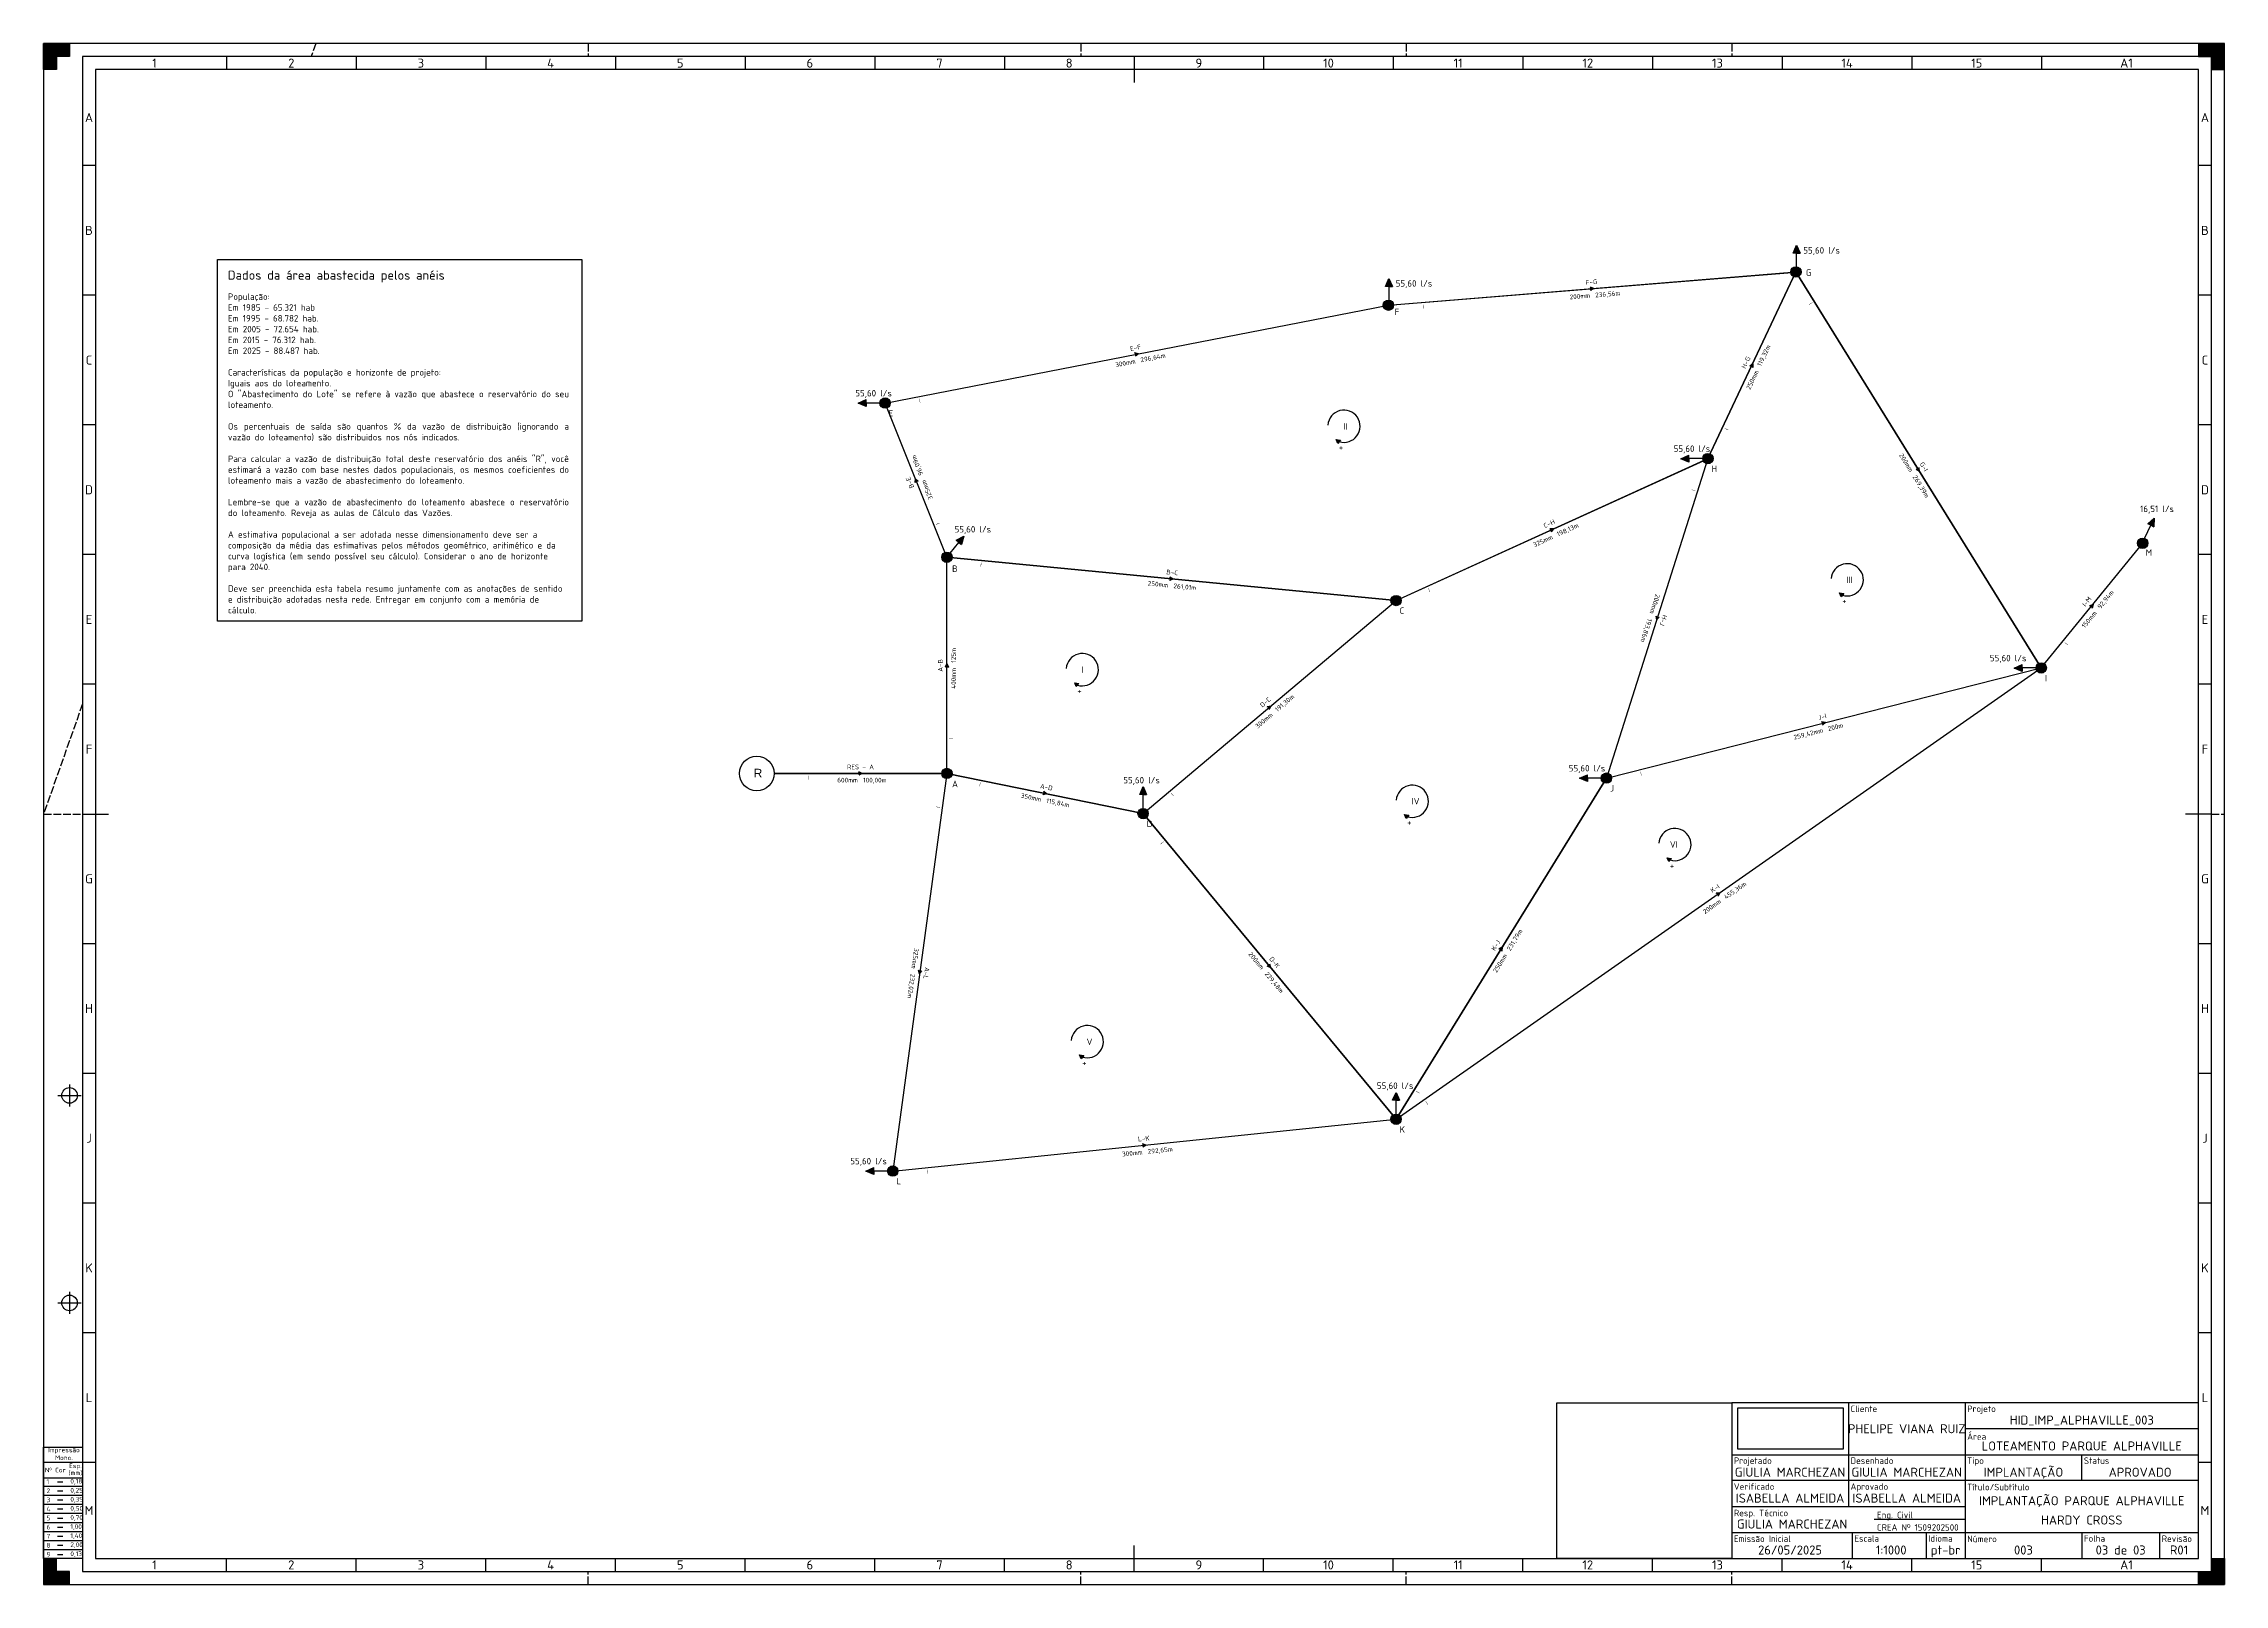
# Paper-space layout 'A1' of a CAD drawing. Header units: millimetres. Extents: x 0 to 841, y 0 to 594.
# The model-space entities are those that its viewports show. They can reach past a viewport. Long polylines and large blocks are cut down to what shows.
import ezdxf
from ezdxf.enums import TextEntityAlignment as Align

# ---------------------------------------------------------------- set-up
doc = ezdxf.new("R2010")
doc.units = ezdxf.units.MM
doc.header["$LTSCALE"] = 0.25
doc.linetypes.add('Tracejada', pattern=[15, 12, -3])
for name, color, linetype in [('ARQ-FLH-GER-CarimboInformacoes', 3, 'Continuous'), ('ARQ-FLH-GER-CarimboInformacoes-Redes', 3, 'Continuous'), ('ARQ-TXT-GER-TextosEmGeral', 2, 'Continuous'), ('ARQ-TXT-SMB-SimbologiaTextual', 3, 'Continuous'), ('INF-TUB-AGU-CondutorAgua', 5, 'Continuous'), ('INF-TUB-ANL-TubulaçãoPrincipalAnéis', 3, 'Continuous')]:
    doc.layers.add(name, color=color, linetype=linetype)
doc.layers.add('ARQ-FLH-NaoImprimir', color=9, linetype='Continuous', plot=False)
doc.styles.add('1.8mm', font='isocpeur.ttf', dxfattribs={"height": 1.8})
doc.styles.add('2.5mm', font='isocpeur.ttf', dxfattribs={"height": 2.5})
doc.styles.add('3.5mm', font='isocpeur.ttf', dxfattribs={"height": 3.5})
doc.styles.add('Titulos', font='arial.ttf', dxfattribs={"height": 5})
picture_1 = doc.add_image_def('image1.png', size_in_pixel=(500, 196))
picture_2 = doc.add_image_def('image2.png', size_in_pixel=(500, 196))
picture_3 = doc.add_image_def('image3.png', size_in_pixel=(870, 774))

psp = doc.layouts.new('A1')

msp = doc.modelspace()

# ---------------------------------------------------------------- texts
at = {"layer": 'ARQ-TXT-GER-TextosEmGeral', "linetype": 'ByBlock', "char_height": 3.75, "attachment_point": 1, "style": '2.5mm'}
for s, insert, width in [('\\pxt4;55,60 l/s\\P\\ptz; \\P ', (918.8, 697.9), 22.206), ('G', (920.3, 685), 10.027), ('55,60 l/s', (683, 678.8), 20.319), ('F', (682.4, 662.3), 10.027), ('55,60 l/s', (370.4, 615.3), 21.637), ('E', (389.7, 603.7), 10.027), ('II', (652.8, 596.1), 12.337), ('+', (650.1, 584), 12.337), ('55,60 l/s\\P ', (843.8, 583.2), 21.315), ('H', (865.7, 571.6), 10.027), ('16,51 l/s', (1113.6, 548.4), 46.31), ('55,60 l/s', (427.8, 536.6), 25.216), ('M', (1116.9, 523.1), 15.075), ('B', (426.4, 513.8), 15.075), ('III', (943.8, 507.3), 12.337), ('+', (941.2, 495.2), 12.337), ('C', (685.3, 489.5), 10.027), ('I', (501.4, 455.4), 12.337), ('55,60 l/s', (1026.7, 462.1), 22.8), ('+', (498.8, 443.2), 12.337), ('I', (1058.5, 450.5), 10.027), ('55,60 l/s\\P \\P ', (525.4, 391.5), 21.075), ('55,60 l/s\\P ', (783.1, 398.4), 23.118), ('A', (426.4, 389.3), 0.99), ('IV', (692.2, 379.3), 12.337), ('J', (807, 386.8), 10.027), ('D', (539, 366.3), 10.027), ('+', (689.6, 367.1), 12.337), ('VI', (841.6, 354.3), 12.337), ('+', (841.5, 342.1), 12.337), ('V', (504.2, 240.2), 12.337), ('+', (501.6, 228.1), 12.337), ('55,60 l/s\\P\\pxt4; ', (672.1, 214.8), 21.025), ('K', (685.3, 189.5), 10.027), ('55,60 l/s', (367.5, 171.2), 26.238), ('L', (394.2, 159.6), 10.027)]:
    msp.add_mtext(s, dxfattribs=dict(at, insert=insert, width=width))
at = {"layer": 'ARQ-TXT-GER-TextosEmGeral', "color": 7, "linetype": 'ByBlock', "attachment_point": 1}
for s, insert, char_height, width, style in [('{\\fISOCPEUR|b1|i0|c0|p34;Dados da área abastecida pelos anéis}', (7.4, 684.3), 5.25, 134.508, '3.5mm'), ('\\pxqj;População:\\PEm 1985 - 65.321 hab\\PEm 1995 - 68.782 hab.\\PEm 2005 - 72.654 hab.\\PEm 2015 - 76.312 hab.\\PEm 2025 - 88.487 hab.\\P\\PCaracterísticas da população e horizonte de projeto:\\PIguais aos do loteamento.\\PO "Abastecimento do Lote" se refere à vazão que abastece o reservatório do seu loteamento.\\P\\POs percentuais de saída são quantos % da vazão de distribuição (ignorando a vazão do loteamento) são distribuidos nos nós indicados.\\P\\PPara calcular a vazão de distribuição total deste reservatório dos anéis "R", você estimará a vazão com base nestes dados populacionais, os mesmos coeficientes do loteamento mais a vazão de abastecimento do loteamento.\\P\\pq*;\\P\\pqj;Lembre-se que a vazão de abastecimento do loteamento abastece o reservatório do loteamento. Reveja as aulas de Cálculo das Vazões.\\P\\P\\pq*;A estimativa populacional a ser adotada nesse dimensionamento deve ser a composição da média das estimativas pelos métodos geométrico, aritimético e da curva logística (em sendo possível seu cálculo). Considerar o ano de horizonte para 2040.\\P\\PDeve ser preenchida esta tabela resumo juntamente com as anotações de sentido e distribuição adotadas nesta rede. Entregar em conjunto com a memória de cálculo.', (7.5, 671.1), 3.75, 196.657, '2.5mm')]:
    msp.add_mtext(s, dxfattribs=dict(at, insert=insert, char_height=char_height, width=width, style=style))
at = {"layer": 'INF-TUB-ANL-TubulaçãoPrincipalAnéis', "linetype": 'ByBlock', "insert": (311.6, 396.2), "char_height": 5, "attachment_point": 1, "style": 'Titulos'}
msp.add_mtext_dynamic_manual_height_columns('R', width=10.257, gutter_width=20, heights=[0], dxfattribs=at)

# ---------------------------------------------------------------- blocks, each defined once
blk = doc.blocks.new('Quadro_Penas_Monocromatico')
at = {"layer": 'ARQ-FLH-NaoImprimir'}
for p, q in [((0, 37.07), (15, 37.07)), ((0, 31.09), (15, 31.09)), ((0, 27.9), (15, 27.9)), ((0, 24.4), (15, 24.4)), ((0, 20.9), (15, 20.9)), ((0, 17.4), (15, 17.4)), ((0, 13.9), (15, 13.9)), ((0, 10.4), (15, 10.4)), ((0, 6.9), (15, 6.9)), ((0, 3.4), (15, 3.4))]:
    blk.add_line(p, q, dxfattribs=at)
at = {"layer": 'ARQ-FLH-NaoImprimir', "color": 1}
blk.add_line((5.37, 29.58), (7.37, 29.58), dxfattribs=at)
at = {"layer": 'ARQ-FLH-NaoImprimir', "color": 2}
blk.add_line((5.37, 26.08), (7.37, 26.08), dxfattribs=at)
at = {"layer": 'ARQ-FLH-NaoImprimir', "color": 3}
blk.add_line((5.37, 22.58), (7.37, 22.58), dxfattribs=at)
at = {"layer": 'ARQ-FLH-NaoImprimir', "color": 4}
blk.add_line((5.37, 19.08), (7.37, 19.08), dxfattribs=at)
at = {"layer": 'ARQ-FLH-NaoImprimir', "color": 5}
blk.add_line((5.37, 15.58), (7.37, 15.58), dxfattribs=at)
at = {"layer": 'ARQ-FLH-NaoImprimir', "color": 6}
blk.add_line((5.37, 12.08), (7.37, 12.08), dxfattribs=at)
at = {"layer": 'ARQ-FLH-NaoImprimir', "color": 7}
blk.add_line((5.37, 8.58), (7.37, 8.58), dxfattribs=at)
at = {"layer": 'ARQ-FLH-NaoImprimir', "color": 8}
blk.add_line((5.37, 5.08), (7.37, 5.08), dxfattribs=at)
at = {"layer": 'ARQ-FLH-NaoImprimir', "color": 9}
blk.add_line((5.37, 1.58), (7.37, 1.58), dxfattribs=at)
at = {"layer": 'ARQ-FLH-NaoImprimir', "transparency": 33554687}
blk.add_lwpolyline([(15, 0), (0, 0), (0, 42.96), (15, 42.96)], close=True, dxfattribs=at)
at = {"layer": 'ARQ-FLH-NaoImprimir', "char_height": 1.8, "style": '1.8mm'}
for s, width, heights, insert, attachment_point in [('Impressão Mono.', 14.9814, [8.48], (7.83, 40.32), 5), ('Nº', 3.2679, [0], (1.83, 34.97), 2), ('Cor', 5.2968, [3.18], (6.47, 34.97), 2), ('\\pxsm0.9;Esp.\\P(mm)', 8.4106, [5.81], (12.28, 36.62), 2), ('1', 1.8, [0], (1.13, 29.58), 4), ('2', 1.8, [0], (1.13, 26.08), 4), ('0,18', 1.8, [0], (10.32, 29.58), 4), ('0,25', 1.8, [0], (10.32, 26.08), 4), ('3', 1.8203, [0], (1.13, 22.58), 4), ('4', 1.8, [0], (1.13, 19.08), 4), ('0,35', 1.8, [0], (10.32, 22.58), 4), ('0,50', 1.8, [0], (10.32, 19.08), 4), ('7', 1.8, [0], (1.13, 8.58), 4), ('5', 1.8, [0], (1.13, 15.58), 4), ('6', 1.8, [0], (1.13, 12.08), 4), ('1,00', 1.8, [0], (10.32, 12.08), 4), ('1,40', 1.8, [0], (10.32, 8.58), 4), ('0,70', 1.8, [0], (10.32, 15.58), 4), ('9', 1.8, [0], (1.13, 1.58), 4), ('8', 1.8, [0], (1.13, 5.08), 4), ('2,00', 1.8, [0], (10.32, 5.08), 4), ('0,13', 1.8, [0], (10.32, 1.58), 4)]:
    blk.add_mtext_dynamic_manual_height_columns(s, width=width, gutter_width=9, heights=heights, dxfattribs=dict(at, insert=insert, attachment_point=attachment_point))
blk = doc.blocks.new('*U24')
at = {"layer": 'ARQ-FLH-GER-CarimboInformacoes'}
h = blk.add_hatch(color=9, dxfattribs=at)
h.dxf.hatch_style = 1
h.paths.add_polyline_path([(-841, 594), (-841, 584), (-836, 584), (-836, 589), (-831, 589), (-831, 594)])
h = blk.add_hatch(color=9, dxfattribs=at)
h.dxf.hatch_style = 1
h.paths.add_polyline_path([(0, 594), (0, 584), (-5, 584), (-5, 589), (-10, 589), (-10, 594)])
h = blk.add_hatch(color=9, dxfattribs=at)
h.dxf.hatch_style = 1
h.paths.add_polyline_path([(-841, 0), (-841, 10), (-836, 10), (-836, 5), (-831, 5), (-831, 0)])
h = blk.add_hatch(color=9, dxfattribs=at)
h.dxf.hatch_style = 1
h.paths.add_polyline_path([(0, 0), (0, 10), (-5, 10), (-5, 5), (-10, 5), (-10, 0)])
at = {"layer": 'ARQ-FLH-GER-CarimboInformacoes', "color": 9}
for p, q in [((-841, 594), (-831, 594)), ((-841, 584), (-841, 594)), ((-831, 589), (-836, 589)), ((-836, 589), (-836, 584)), ((-831, 594), (-831, 589)), ((0, 594), (-10, 594)), ((-10, 594), (-10, 589)), ((-10, 589), (-5, 589)), ((-5, 589), (-5, 584)), ((0, 584), (0, 594)), ((-836, 584), (-841, 584)), ((-5, 584), (0, 584)), ((-835.52, 188.52), (-826.48, 188.52)), ((-831, 192.75), (-831, 184.29)), ((-831, 112.75), (-831, 104.29)), ((-835.52, 108.5), (-826.48, 108.5)), ((-836, 10), (-841, 10)), ((-841, 10), (-841, 0)), ((-836, 5), (-836, 10)), ((-5, 5), (-5, 10)), ((-5, 10), (0, 10)), ((0, 10), (0, 0)), ((-831, 5), (-836, 5)), ((-831, 0), (-831, 5)), ((-10, 0), (-10, 5)), ((-10, 5), (-5, 5)), ((-841, 0), (-831, 0)), ((0, 0), (-10, 0))]:
    blk.add_line(p, q, dxfattribs=at)
at = {"layer": 'ARQ-FLH-GER-CarimboInformacoes', "color": 3}
for p, q in [((-770.5, 589), (-770.5, 584)), ((-720.5, 589), (-720.5, 584)), ((-670.5, 589), (-670.5, 584)), ((-620.5, 589), (-620.5, 584)), ((-570.5, 589), (-570.5, 584)), ((-520.5, 589), (-520.5, 584)), ((-470.5, 589), (-470.5, 584)), ((-370.5, 589), (-370.5, 584)), ((-320.5, 589), (-320.5, 584)), ((-270.5, 589), (-270.5, 584)), ((-220.5, 589), (-220.5, 584)), ((-170.5, 589), (-170.5, 584)), ((-120.5, 589), (-120.5, 584)), ((-70.5, 589), (-70.5, 584)), ((-821, 547), (-826, 547)), ((-5, 547), (-10, 547)), ((-821, 497), (-826, 497)), ((-5, 497), (-10, 497)), ((-821, 447), (-826, 447)), ((-5, 447), (-10, 447)), ((-821, 397), (-826, 397)), ((-5, 397), (-10, 397)), ((-821, 347), (-826, 347)), ((-5, 347), (-10, 347)), ((-821, 247), (-826, 247)), ((-5, 247), (-10, 247)), ((-821, 197), (-826, 197)), ((-5, 197), (-10, 197)), ((-821, 147), (-826, 147)), ((-5, 147), (-10, 147)), ((-821, 97), (-826, 97)), ((-5, 97), (-10, 97)), ((-821, 47), (-826, 47)), ((-5, 47), (-10, 47)), ((-770.5, 5), (-770.5, 10)), ((-720.5, 5), (-720.5, 10)), ((-670.5, 5), (-670.5, 10)), ((-620.5, 5), (-620.5, 10)), ((-570.5, 5), (-570.5, 10)), ((-520.5, 5), (-520.5, 10)), ((-470.5, 5), (-470.5, 10)), ((-370.5, 5), (-370.5, 10)), ((-320.5, 5), (-320.5, 10)), ((-270.5, 5), (-270.5, 10)), ((-220.5, 5), (-220.5, 10)), ((-170.5, 5), (-170.5, 10)), ((-120.5, 5), (-120.5, 10)), ((-70.5, 5), (-70.5, 10))]:
    blk.add_line(p, q, dxfattribs=at)
at = {"layer": 'ARQ-FLH-GER-CarimboInformacoes', "color": 9}
blk.add_lwpolyline([(-841, 0), (0, 0), (0, 594), (-841, 594)], close=True, dxfattribs=at)
for centre in [(-831, 188.5), (-831, 108.5)]:
    blk.add_circle(centre, 3, dxfattribs=at)
at = {"layer": 'ARQ-TXT-SMB-SimbologiaTextual', "color": 1, "linetype": 'Tracejada'}
for p, q in [((-736, 594), (-737.77, 589)), ((-631, 594), (-631, 589)), ((-441, 594), (-441, 589)), ((-315.5, 594), (-315.5, 589)), ((-190, 594), (-190, 589)), ((-826, 339.43), (-841, 297)), ((-841, 297), (-826, 297)), ((-5, 297), (0, 297)), ((-631, 0), (-631, 5)), ((-441, 0), (-441, 5)), ((-315.5, 0), (-315.5, 5)), ((-190, 0), (-190, 5))]:
    blk.add_line(p, q, dxfattribs=at)
at = {"layer": 'ARQ-TXT-SMB-SimbologiaTextual', "color": 6}
for p, q in [((-420.5, 589), (-420.5, 579)), ((-826, 297), (-816, 297)), ((-5, 297), (-15, 297)), ((-420.5, 5), (-420.5, 15))]:
    blk.add_line(p, q, dxfattribs=at)
at = {"layer": 'ARQ-TXT-SMB-SimbologiaTextual', "color": 3}
blk.add_lwpolyline([(-826, 5), (-5, 5), (-5, 589), (-826, 589)], close=True, dxfattribs=at)
at = {"layer": 'ARQ-TXT-SMB-SimbologiaTextual', "color": 6}
blk.add_lwpolyline([(-821, 10), (-10, 10), (-10, 584), (-821, 584)], close=True, dxfattribs=at)
at = {"layer": 'ARQ-FLH-NaoImprimir'}
blk.add_blockref('Quadro_Penas_Monocromatico', (-841, 10), dxfattribs=at)
at = {"layer": 'ARQ-FLH-GER-CarimboInformacoes', "color": 3, "char_height": 3.5, "attachment_point": 5, "style": '3.5mm'}
for s, insert, width in [('\\pxqc;1', (-798.25, 586.5), 55.5), ('\\pxqc;2', (-745.5, 586.5), 50), ('\\pxqc;3', (-695.5, 586.5), 50), ('\\pxqc;4', (-645.5, 586.5), 50), ('\\pxqc;5', (-595.5, 586.5), 50), ('\\pxqc;6', (-545.5, 586.5), 50), ('\\pxqc;7', (-495.5, 586.5), 50), ('\\pxqc;8', (-445.5, 586.5), 50), ('\\pxqc;9', (-395.5, 586.5), 50), ('\\pxqc;10', (-345.5, 586.5), 50), ('\\pxqc;11', (-295.5, 586.5), 50), ('\\pxqc;12', (-245.5, 586.5), 50), ('\\pxqc;13', (-195.5, 586.5), 50), ('\\pxqc;14', (-145.5, 586.5), 50), ('\\pxqc;15', (-95.5, 586.5), 50), ('\\pxqc;A1', (-37.75, 586.5), 55.5), ('\\pxqc;A', (-823.5, 565.5), 5), ('\\pxqc;A', (-7.5, 565.5), 5), ('\\pxqc;B', (-823.5, 522), 5), ('\\pxqc;B', (-7.5, 522), 5), ('\\pxqc;C', (-823.5, 472), 4.5622), ('\\pxqc;C', (-7.5, 472), 4.5622), ('\\pxqc;D', (-823.5, 422), 5), ('\\pxqc;D', (-7.5, 422), 5), ('\\pxqc;E', (-823.5, 372), 4.1245), ('\\pxqc;E', (-7.5, 372), 4.1245), ('\\pxqc;F', (-823.5, 322), 5), ('\\pxqc;F', (-7.5, 322), 5), ('\\pxqc;G', (-823.5, 272), 5), ('\\pxqc;G', (-7.5, 272), 5), ('\\pxqc;H', (-823.5, 222), 5), ('\\pxqc;H', (-7.5, 222), 5), ('\\pxqc;J', (-823.5, 172), 5), ('\\pxqc;J', (-7.5, 172), 5), ('\\pxqc;K', (-823.5, 122), 5), ('\\pxqc;K', (-7.5, 122), 5), ('\\pxqc;L', (-823.5, 72), 5), ('\\pxqc;L', (-7.5, 72), 5), ('\\pxqc;M', (-823.5, 28.5), 5), ('\\pxqc;M', (-7.5, 28.5), 5), ('\\pxqc;1', (-798.25, 7.5), 55.5), ('\\pxqc;2', (-745.5, 7.5), 50), ('\\pxqc;3', (-695.5, 7.5), 50), ('\\pxqc;4', (-645.5, 7.5), 50), ('\\pxqc;5', (-595.5, 7.5), 50), ('\\pxqc;6', (-545.5, 7.5), 50), ('\\pxqc;7', (-495.5, 7.5), 50), ('\\pxqc;8', (-445.5, 7.5), 50), ('\\pxqc;9', (-395.5, 7.5), 50), ('\\pxqc;10', (-345.5, 7.5), 50), ('\\pxqc;11', (-295.5, 7.5), 50), ('\\pxqc;12', (-245.5, 7.5), 50), ('\\pxqc;13', (-195.5, 7.5), 50), ('\\pxqc;14', (-145.5, 7.5), 50), ('\\pxqc;15', (-95.5, 7.5), 50), ('\\pxqc;A1', (-37.75, 7.5), 55.5)]:
    blk.add_mtext(s, dxfattribs=dict(at, insert=insert, width=width))
blk = doc.blocks.new('*U99')
at = {"layer": 'ARQ-TXT-SMB-SimbologiaTextual', "color": 18, "true_color": 0x000000}
for p, q in [((-180, 60), (-180, 0)), ((0, 60), (-180, 60)), ((-135, 60), (-135, 20)), ((-90, 60), (-90, 0)), ((0, 0), (0, 60)), ((0, 50), (-90, 50)), ((-180, 40), (0, 40)), ((-45, 30), (-45, 40)), ((0, 30), (-180, 30)), ((-180, 20), (-90, 20)), ((-180, 10), (0, 10)), ((-133.5, 10), (-133.5, 0)), ((-90, 15), (-125, 15)), ((-105, 10), (-105, 0)), ((-45, 10), (-45, 0)), ((-15, 10), (-15, 0)), ((-180, 0), (0, 0))]:
    blk.add_line(p, q, dxfattribs=at)
at = {"layer": 'ARQ-TXT-SMB-SimbologiaTextual', "color": 18, "true_color": 0x000000, "style": '2.5mm'}
for s, p in [('Cliente', (-134.18, 56.45)), ('Projeto', (-89.18, 56.45)), ('Área', (-89.18, 45.73)), ('Projetado', (-179.18, 36.45)), ('Desenhado', (-134.18, 36.45)), ('Tipo', (-89.18, 36.45)), ('Status', (-44.18, 36.45)), ('Verificado', (-179.18, 26.45)), ('Aprovado', (-134.18, 26.45)), ('Título/Subtítulo', (-89.18, 26.27)), ('Resp. Técnico', (-179.18, 16.27)), ('Emissão Inicial', (-179.18, 6.36)), ('Escala', (-132.68, 6.45)), ('Idioma', (-104.18, 6.45)), ('Número', (-89.18, 6.27)), ('Folha', (-44.18, 6.45)), ('Revisão', (-14.18, 6.36))]:
    blk.add_text(s, height=2.5, dxfattribs=at).set_placement(p)
at = {"layer": 'ARQ-TXT-SMB-SimbologiaTextual', "color": 18, "true_color": 0x000000, "style": '3.5mm'}
blk.add_attdef('CLIENTE', text='', height=3.5, dxfattribs=at).set_placement((-112.5, 50), align=Align.MIDDLE_CENTER)
for tag, p in [('PROJETO', (-45, 51.6)), ('AREA', (-45, 41.6)), ('PROJETADO', (-157.5, 31.5)), ('DESENHADO', (-112.5, 31.5)), ('TIPO', (-67.5, 31.5)), ('STATUS', (-22.5, 31.5)), ('VERIFICADO', (-157.5, 21.5)), ('APROVADO', (-112.5, 21.5)), ('TITULO', (-45, 20.5)), ('SUBTITULO', (-45, 13.06)), ('EMISSAO', (-157.5, 1.5)), ('ESCALA', (-118.5, 1.5)), ('IDIOMA', (-97.5, 1.5)), ('NÚMERO', (-67.5, 1.5)), ('FOLHA', (-30, 1.5)), ('REVISAO', (-7.5, 1.5))]:
    blk.add_attdef(tag, text='', height=3.5, dxfattribs=at).set_placement(p, align=Align.CENTER)
at = {"layer": 'ARQ-TXT-SMB-SimbologiaTextual', "color": 18, "true_color": 0x000000}
for tag, p, height, style in [('PROFISSÃO', (-124, 15.5), 2.5, '2.5mm'), ('RESP.TECNICO', (-178, 11.5), 3.5, '3.5mm'), ('REGISTRO', (-124, 10.7), 2.5, '2.5mm')]:
    blk.add_attdef(tag, p, '', height=height, dxfattribs=dict(at, style=style))
at = {"layer": 'ARQ-TXT-SMB-SimbologiaTextual', "color": 7, "lineweight": 0, "true_color": 0xffffff}
image = blk.add_image(picture_1, insert=(-177.62, 42.18), size_in_units=(40.56, 15.9), dxfattribs=at)
image.dxf.flags = 15
blk = doc.blocks.new('*U80')
at = {"layer": 'INF-TUB-AGU-CondutorAgua'}
h = blk.add_hatch(color=5, dxfattribs=at)
h.dxf.hatch_style = 1
h.paths.add_polyline_path([(144.5, 15.8), (145.2, 14.9), (146.6, 15)])
h.paths.add_polyline_path([(146.6, 15), (145.2, 14.9), (144.7, 13.8)])
for p, q in [((0, 0), (291.1, 29.9)), ((145.2, 14.9), (144.5, 15.8)), ((146.6, 15), (144.5, 15.8)), ((146.5, 15), (144.6, 13.8)), ((145.2, 14.9), (144.6, 13.8))]:
    blk.add_line(p, q, dxfattribs=at)
at = {"layer": 'INF-TUB-AGU-CondutorAgua', "insert": (20.1, 0.5), "char_height": 1.8, "width": 0.592, "attachment_point": 2, "rotation": 5.8277, "style": '1.8mm'}
blk.add_mtext('\\pxqc;|', dxfattribs=at)
at = {"layer": 'INF-TUB-AGU-CondutorAgua', "style": '1.8mm'}
blk.add_attdef('N', text='', height=1.8, rotation=5.8277, dxfattribs=at).set_placement((145.4, 16.6), align=Align.BOTTOM_CENTER)
blk.add_attdef('C', text='', height=1.8, rotation=5.8277, dxfattribs=at).set_placement((147.3, 12.6), align=Align.TOP_LEFT)
blk.add_attdef('D', text='', height=1.8, rotation=5.8277, dxfattribs=at).set_placement((144.3, 12.3), align=Align.TOP_RIGHT)
blk = doc.blocks.new('*U81')
at = {"layer": 'INF-TUB-AGU-CondutorAgua'}
h = blk.add_hatch(color=5, dxfattribs=at)
h.dxf.hatch_style = 1
h.paths.add_polyline_path([(-14.6, -114.1), (-15.6, -114.6), (-15.8, -115.9)])
h.paths.add_polyline_path([(-15.8, -115.9), (-15.6, -114.6), (-16.5, -113.8)])
for p, q in [((0, 0), (-31.3, -229.9)), ((-15.6, -114.5), (-16.5, -113.8)), ((-15.8, -115.9), (-16.5, -113.8)), ((-15.8, -115.9), (-14.6, -114.1)), ((-15.6, -114.6), (-14.6, -114.1))]:
    blk.add_line(p, q, dxfattribs=at)
at = {"layer": 'INF-TUB-AGU-CondutorAgua', "insert": (-4.2, -19.6), "char_height": 1.8, "width": 0.592, "attachment_point": 2, "rotation": 262.2082, "style": '1.8mm'}
blk.add_mtext('\\pxqc;|', dxfattribs=at)
at = {"layer": 'INF-TUB-AGU-CondutorAgua', "style": '1.8mm'}
blk.add_attdef('D', text='', height=1.8, rotation=262.2082, dxfattribs=at).set_placement((-17.9, -113.1), align=Align.TOP_RIGHT)
blk.add_attdef('C', text='', height=1.8, rotation=262.2082, dxfattribs=at).set_placement((-18.3, -116.1), align=Align.TOP_LEFT)
blk.add_attdef('N', text='', height=1.8, rotation=262.2082, dxfattribs=at).set_placement((-14, -115.2), align=Align.BOTTOM_CENTER)
blk = doc.blocks.new('*U82')
at = {"layer": 'INF-TUB-AGU-CondutorAgua'}
h = blk.add_hatch(color=5, dxfattribs=at)
h.dxf.hatch_style = 1
h.paths.add_polyline_path([(56, -10.5), (56.4, -11.6), (57.7, -11.8)])
h.paths.add_polyline_path([(57.7, -11.8), (56.4, -11.6), (55.6, -12.4)])
for p, q in [((0, 0), (113.5, -23.2)), ((56.3, -11.5), (55.5, -12.4)), ((57.7, -11.8), (55.5, -12.4)), ((56.4, -11.6), (56, -10.5)), ((57.7, -11.8), (56, -10.5))]:
    blk.add_line(p, q, dxfattribs=at)
at = {"layer": 'INF-TUB-AGU-CondutorAgua', "insert": (19.3, -5.5), "char_height": 1.8, "width": 0.592, "attachment_point": 2, "rotation": 348.3986, "style": '1.8mm'}
blk.add_mtext('\\pxqc;|', dxfattribs=at)
at = {"layer": 'INF-TUB-AGU-CondutorAgua', "style": '1.8mm'}
blk.add_attdef('N', text='', height=1.8, rotation=348.3986, dxfattribs=at).set_placement((57.1, -10), align=Align.BOTTOM_CENTER)
blk.add_attdef('D', text='', height=1.8, rotation=348.3986, dxfattribs=at).set_placement((54.8, -13.7), align=Align.TOP_RIGHT)
blk.add_attdef('C', text='', height=1.8, rotation=348.3986, dxfattribs=at).set_placement((57.7, -14.3), align=Align.TOP_LEFT)
blk = doc.blocks.new('*U78')
at = {"layer": 'INF-TUB-AGU-CondutorAgua'}
h = blk.add_hatch(color=5, dxfattribs=at)
h.dxf.hatch_style = 1
h.paths.add_polyline_path([(73.3, -87), (72.9, -88.1), (73.8, -89.2)])
h.paths.add_polyline_path([(73.8, -89.2), (72.9, -88.1), (71.7, -88.3)])
for p, q in [((0, 0), (146.3, -176.8)), ((72.9, -88.1), (71.7, -88.2)), ((73.8, -89.2), (71.7, -88.2)), ((72.9, -88.1), (73.3, -87)), ((73.8, -89.2), (73.3, -87))]:
    blk.add_line(p, q, dxfattribs=at)
at = {"layer": 'INF-TUB-AGU-CondutorAgua', "insert": (11.6, -16.4), "char_height": 1.8, "width": 0.592, "attachment_point": 2, "rotation": 309.5789, "style": '1.8mm'}
blk.add_mtext('\\pxqc;|', dxfattribs=at)
at = {"layer": 'INF-TUB-AGU-CondutorAgua', "style": '1.8mm'}
blk.add_attdef('D', text='', height=1.8, rotation=309.5789, dxfattribs=at).set_placement((70.3, -88.8), align=Align.TOP_RIGHT)
blk.add_attdef('N', text='', height=1.8, rotation=309.5789, dxfattribs=at).set_placement((74.4, -87.4), align=Align.BOTTOM_CENTER)
blk.add_attdef('C', text='', height=1.8, rotation=309.5789, dxfattribs=at).set_placement((72.2, -91.1), align=Align.TOP_LEFT)
blk = doc.blocks.new('*U79')
at = {"layer": 'INF-TUB-AGU-CondutorAgua'}
h = blk.add_hatch(color=5, dxfattribs=at)
h.dxf.hatch_style = 1
h.paths.add_polyline_path([(129, -11.4), (129.5, -12.5), (130.9, -12.6)])
h.paths.add_polyline_path([(130.9, -12.6), (129.5, -12.5), (128.8, -13.4)])
for p, q in [((0, 0), (259.8, -25)), ((129.5, -12.5), (128.8, -13.4)), ((130.9, -12.6), (128.8, -13.4)), ((129.5, -12.5), (129, -11.4)), ((130.9, -12.6), (129, -11.4))]:
    blk.add_line(p, q, dxfattribs=at)
at = {"layer": 'INF-TUB-AGU-CondutorAgua', "insert": (19.8, -3.4), "char_height": 1.8, "width": 0.592, "attachment_point": 2, "rotation": 354.4673, "style": '1.8mm'}
blk.add_mtext('\\pxqc;|', dxfattribs=at)
at = {"layer": 'INF-TUB-AGU-CondutorAgua', "style": '1.8mm'}
blk.add_attdef('N', text='', height=1.8, rotation=354.4673, dxfattribs=at).set_placement((130.1, -10.9), align=Align.BOTTOM_CENTER)
blk.add_attdef('D', text='', height=1.8, rotation=354.4673, dxfattribs=at).set_placement((128.2, -14.8), align=Align.TOP_RIGHT)
blk.add_attdef('C', text='', height=1.8, rotation=354.4673, dxfattribs=at).set_placement((131.2, -15.1), align=Align.TOP_LEFT)
blk = doc.blocks.new('*U66')
at = {"layer": 'INF-TUB-AGU-CondutorAgua'}
h = blk.add_hatch(color=5, dxfattribs=at)
h.dxf.hatch_style = 1
h.paths.add_polyline_path([(-1, 61.5), (0, 62.1), (0, 63.5)])
h.paths.add_polyline_path([(0, 63.5), (0, 62.1), (1, 61.5)])
for p, q in [((0, 0), (0, 125)), ((0, 63.5), (-1, 61.5)), ((0, 63.5), (1, 61.5)), ((0, 62.1), (-1, 61.5)), ((0, 62.1), (1, 61.5))]:
    blk.add_line(p, q, dxfattribs=at)
at = {"layer": 'INF-TUB-AGU-CondutorAgua', "insert": (1.5, 20), "char_height": 1.8, "width": 0.592, "attachment_point": 2, "rotation": 89.9637, "style": '1.8mm'}
blk.add_mtext('\\pxqc;|', dxfattribs=at)
at = {"layer": 'INF-TUB-AGU-CondutorAgua', "style": '1.8mm'}
blk.add_attdef('N', text='', height=1.8, rotation=89.9637, dxfattribs=at).set_placement((-1.6, 62.5), align=Align.BOTTOM_CENTER)
blk.add_attdef('C', text='', height=1.8, rotation=89.9637, dxfattribs=at).set_placement((2.5, 64), align=Align.TOP_LEFT)
blk.add_attdef('D', text='', height=1.8, rotation=89.9637, dxfattribs=at).set_placement((2.5, 61), align=Align.TOP_RIGHT)
blk = doc.blocks.new('*U67')
at = {"layer": 'INF-TUB-AGU-CondutorAgua'}
h = blk.add_hatch(color=5, dxfattribs=at)
h.dxf.hatch_style = 1
h.paths.add_polyline_path([(71.8, 61.7), (72.9, 61.3), (73.9, 62.2)])
h.paths.add_polyline_path([(73.9, 62.2), (72.9, 61.3), (73.1, 60.2)])
for p, q in [((0, 0), (146.3, 123.2)), ((73.9, 62.2), (71.8, 61.7)), ((72.9, 61.3), (71.8, 61.7)), ((72.9, 61.3), (73, 60.2)), ((73.9, 62.2), (73, 60.2))]:
    blk.add_line(p, q, dxfattribs=at)
at = {"layer": 'INF-TUB-AGU-CondutorAgua', "insert": (16.3, 11.7), "char_height": 1.8, "width": 0.592, "attachment_point": 2, "rotation": 40.0658, "style": '1.8mm'}
blk.add_mtext('\\pxqc;|', dxfattribs=at)
at = {"layer": 'INF-TUB-AGU-CondutorAgua', "style": '1.8mm'}
blk.add_attdef('N', text='', height=1.8, rotation=40.0658, dxfattribs=at).set_placement((72.1, 62.8), align=Align.BOTTOM_CENTER)
blk.add_attdef('D', text='', height=1.8, rotation=40.0658, dxfattribs=at).set_placement((73.6, 58.8), align=Align.TOP_RIGHT)
blk.add_attdef('C', text='', height=1.8, rotation=40.0658, dxfattribs=at).set_placement((75.9, 60.7), align=Align.TOP_LEFT)
blk = doc.blocks.new('*U68')
at = {"layer": 'INF-TUB-AGU-CondutorAgua'}
h = blk.add_hatch(color=5, dxfattribs=at)
h.dxf.hatch_style = 1
h.paths.add_polyline_path([(-18.5, 43.3), (-17.8, 44.2), (-18.3, 45.5)])
h.paths.add_polyline_path([(-18.3, 45.5), (-17.8, 44.2), (-16.6, 44)])
for p, q in [((0, 0), (-35.8, 89.2)), ((-18.3, 45.5), (-18.5, 43.3)), ((-17.8, 44.2), (-18.5, 43.3)), ((-18.3, 45.5), (-16.6, 44)), ((-17.8, 44.2), (-16.6, 44))]:
    blk.add_line(p, q, dxfattribs=at)
at = {"layer": 'INF-TUB-AGU-CondutorAgua', "insert": (-6.1, 19.1), "char_height": 1.8, "width": 0.592, "attachment_point": 2, "rotation": 111.8695, "style": '1.8mm'}
blk.add_mtext('\\pxqc;|', dxfattribs=at)
at = {"layer": 'INF-TUB-AGU-CondutorAgua', "style": '1.8mm'}
blk.add_attdef('N', text='', height=1.8, rotation=111.8695, dxfattribs=at).set_placement((-19.4, 44), align=Align.BOTTOM_CENTER)
blk.add_attdef('C', text='', height=1.8, rotation=111.8695, dxfattribs=at).set_placement((-16.2, 46.9), align=Align.TOP_LEFT)
blk.add_attdef('D', text='', height=1.8, rotation=111.8695, dxfattribs=at).set_placement((-15.1, 44.1), align=Align.TOP_RIGHT)
blk = doc.blocks.new('*U69')
at = {"layer": 'INF-TUB-AGU-CondutorAgua'}
h = blk.add_hatch(color=5, dxfattribs=at)
h.dxf.hatch_style = 1
h.paths.add_polyline_path([(144.4, 29.1), (145.2, 28.2), (146.6, 28.5)])
h.paths.add_polyline_path([(146.6, 28.5), (145.2, 28.2), (144.8, 27.1)])
for p, q in [((0, 0), (291.2, 56.7)), ((145.2, 28.2), (144.4, 29.1)), ((146.6, 28.5), (144.4, 29.1)), ((146.6, 28.5), (144.8, 27.1)), ((145.2, 28.2), (144.8, 27.1))]:
    blk.add_line(p, q, dxfattribs=at)
at = {"layer": 'INF-TUB-AGU-CondutorAgua', "insert": (19.9, 2.3), "char_height": 1.8, "width": 0.592, "attachment_point": 2, "rotation": 10.9782, "style": '1.8mm'}
blk.add_mtext('\\pxqc;|', dxfattribs=at)
at = {"layer": 'INF-TUB-AGU-CondutorAgua', "style": '1.8mm'}
blk.add_attdef('D', text='', height=1.8, rotation=10.9782, dxfattribs=at).set_placement((144.6, 25.6), align=Align.TOP_RIGHT)
blk.add_attdef('N', text='', height=1.8, rotation=10.9782, dxfattribs=at).set_placement((145.3, 29.9), align=Align.BOTTOM_CENTER)
blk.add_attdef('C', text='', height=1.8, rotation=10.9782, dxfattribs=at).set_placement((147.5, 26.2), align=Align.TOP_LEFT)
blk = doc.blocks.new('*U76')
at = {"layer": 'INF-TUB-AGU-CondutorAgua'}
h = blk.add_hatch(color=5, dxfattribs=at)
h.dxf.hatch_style = 1
h.paths.add_polyline_path([(116.8, 10.5), (117.5, 9.5), (118.9, 9.6)])
h.paths.add_polyline_path([(118.9, 9.6), (117.5, 9.5), (117, 8.5)])
for p, q in [((0, 0), (235.8, 19.1)), ((117.5, 9.5), (116.8, 10.5)), ((118.9, 9.6), (116.8, 10.5)), ((118.9, 9.6), (116.9, 8.5)), ((117.5, 9.5), (116.9, 8.5))]:
    blk.add_line(p, q, dxfattribs=at)
at = {"layer": 'INF-TUB-AGU-CondutorAgua', "insert": (20.1, 0.1), "char_height": 1.8, "width": 0.592, "attachment_point": 2, "rotation": 4.601, "style": '1.8mm'}
blk.add_mtext('\\pxqc;|', dxfattribs=at)
at = {"layer": 'INF-TUB-AGU-CondutorAgua', "style": '1.8mm'}
blk.add_attdef('N', text='', height=1.8, rotation=4.601, dxfattribs=at).set_placement((117.7, 11.2), align=Align.BOTTOM_CENTER)
blk.add_attdef('D', text='', height=1.8, rotation=4.601, dxfattribs=at).set_placement((116.6, 7), align=Align.TOP_RIGHT)
blk.add_attdef('C', text='', height=1.8, rotation=4.601, dxfattribs=at).set_placement((119.6, 7.2), align=Align.TOP_LEFT)
blk = doc.blocks.new('*U77')
at = {"layer": 'INF-TUB-AGU-CondutorAgua'}
h = blk.add_hatch(color=5, dxfattribs=at)
h.dxf.hatch_style = 1
h.paths.add_polyline_path([(88.9, 41.5), (89.8, 40.8), (91.1, 41.4)])
h.paths.add_polyline_path([(91.1, 41.4), (89.8, 40.8), (89.7, 39.7)])
for p, q in [((0, 0), (180.3, 82)), ((89.8, 40.8), (88.9, 41.5)), ((91.1, 41.4), (88.9, 41.5)), ((91.1, 41.4), (89.7, 39.7)), ((89.8, 40.8), (89.7, 39.7))]:
    blk.add_line(p, q, dxfattribs=at)
at = {"layer": 'INF-TUB-AGU-CondutorAgua', "insert": (18.8, 6.9), "char_height": 1.8, "width": 0.592, "attachment_point": 2, "rotation": 24.4274, "style": '1.8mm'}
blk.add_mtext('\\pxqc;|', dxfattribs=at)
at = {"layer": 'INF-TUB-AGU-CondutorAgua', "style": '1.8mm'}
blk.add_attdef('N', text='', height=1.8, rotation=24.4274, dxfattribs=at).set_placement((89.5, 42.5), align=Align.BOTTOM_CENTER)
blk.add_attdef('D', text='', height=1.8, rotation=24.4274, dxfattribs=at).set_placement((89.8, 38.1), align=Align.TOP_RIGHT)
blk.add_attdef('C', text='', height=1.8, rotation=24.4274, dxfattribs=at).set_placement((92.6, 39.4), align=Align.TOP_LEFT)
blk = doc.blocks.new('*U72')
at = {"layer": 'INF-TUB-AGU-CondutorAgua'}
h = blk.add_hatch(color=5, dxfattribs=at)
h.dxf.hatch_style = 1
h.paths.add_polyline_path([(24.2, 53.5), (25.3, 53.6), (25.9, 54.8)])
h.paths.add_polyline_path([(25.9, 54.8), (25.3, 53.6), (26, 52.6)])
for p, q in [((0, 0), (50.9, 107.9)), ((25.9, 54.8), (24.2, 53.5)), ((25.3, 53.6), (24.2, 53.5)), ((25.3, 53.6), (25.9, 52.6)), ((25.9, 54.8), (25.9, 52.6))]:
    blk.add_line(p, q, dxfattribs=at)
at = {"layer": 'INF-TUB-AGU-CondutorAgua', "insert": (9.9, 17.4), "char_height": 1.8, "width": 0.592, "attachment_point": 2, "rotation": 64.6943, "style": '1.8mm'}
blk.add_mtext('\\pxqc;|', dxfattribs=at)
at = {"layer": 'INF-TUB-AGU-CondutorAgua', "style": '1.8mm'}
blk.add_attdef('N', text='', height=1.8, rotation=64.6943, dxfattribs=at).set_placement((24, 54.6), align=Align.BOTTOM_CENTER)
blk.add_attdef('D', text='', height=1.8, rotation=64.6943, dxfattribs=at).set_placement((27.1, 51.5), align=Align.TOP_RIGHT)
blk.add_attdef('C', text='', height=1.8, rotation=64.6943, dxfattribs=at).set_placement((28.3, 54.2), align=Align.TOP_LEFT)
blk = doc.blocks.new('*U73')
at = {"layer": 'INF-TUB-AGU-CondutorAgua'}
h = blk.add_hatch(color=5, dxfattribs=at)
h.dxf.hatch_style = 1
h.paths.add_polyline_path([(-28.1, -91.7), (-29.2, -92), (-29.7, -93.3)])
h.paths.add_polyline_path([(-29.7, -93.3), (-29.2, -92), (-30, -91.1)])
for p, q in [((0, 0), (-58.7, -184.8)), ((-29.2, -92), (-30, -91.1)), ((-29.6, -93.3), (-30, -91.1)), ((-29.7, -93.3), (-28.1, -91.7)), ((-29.2, -92), (-28.1, -91.7))]:
    blk.add_line(p, q, dxfattribs=at)
at = {"layer": 'INF-TUB-AGU-CondutorAgua', "insert": (-7.5, -18.6), "char_height": 1.8, "width": 0.592, "attachment_point": 2, "rotation": 252.352, "style": '1.8mm'}
blk.add_mtext('\\pxqc;|', dxfattribs=at)
at = {"layer": 'INF-TUB-AGU-CondutorAgua', "style": '1.8mm'}
blk.add_attdef('C', text='', height=1.8, rotation=252.352, dxfattribs=at).set_placement((-32.1, -93.1), align=Align.TOP_LEFT)
blk.add_attdef('D', text='', height=1.8, rotation=252.352, dxfattribs=at).set_placement((-31.2, -90.2), align=Align.TOP_RIGHT)
blk.add_attdef('N', text='', height=1.8, rotation=252.352, dxfattribs=at).set_placement((-27.8, -92.9), align=Align.BOTTOM_CENTER)
blk = doc.blocks.new('*U74')
at = {"layer": 'INF-TUB-AGU-CondutorAgua'}
h = blk.add_hatch(color=5, dxfattribs=at)
h.dxf.hatch_style = 1
h.paths.add_polyline_path([(71.3, -113.1), (70.7, -114.2), (71.5, -115.4)])
h.paths.add_polyline_path([(71.5, -115.4), (70.7, -114.2), (69.6, -114.2)])
for p, q in [((0, 0), (141.9, -229)), ((70.7, -114.2), (71.3, -113.1)), ((71.5, -115.4), (71.3, -113.1)), ((70.7, -114.2), (69.5, -114.2)), ((71.5, -115.3), (69.5, -114.2))]:
    blk.add_line(p, q, dxfattribs=at)
at = {"layer": 'INF-TUB-AGU-CondutorAgua', "insert": (9.3, -17.8), "char_height": 1.8, "width": 0.592, "attachment_point": 2, "rotation": 301.7477, "style": '1.8mm'}
blk.add_mtext('\\pxqc;|', dxfattribs=at)
at = {"layer": 'INF-TUB-AGU-CondutorAgua', "style": '1.8mm'}
blk.add_attdef('D', text='', height=1.8, rotation=301.7477, dxfattribs=at).set_placement((68.1, -114.5), align=Align.TOP_RIGHT)
blk.add_attdef('N', text='', height=1.8, rotation=301.7477, dxfattribs=at).set_placement((72.3, -113.6), align=Align.BOTTOM_CENTER)
blk.add_attdef('C', text='', height=1.8, rotation=301.7477, dxfattribs=at).set_placement((69.6, -117.1), align=Align.TOP_LEFT)
blk = doc.blocks.new('*U75')
at = {"layer": 'INF-TUB-AGU-CondutorAgua'}
h = blk.add_hatch(color=5, dxfattribs=at)
h.dxf.hatch_style = 1
h.paths.add_polyline_path([(124.5, 32.5), (125.4, 31.7), (126.7, 32.1)])
h.paths.add_polyline_path([(126.7, 32.1), (125.4, 31.7), (125, 30.6)])
for p, q in [((0, 0), (251.5, 63.7)), ((125.4, 31.7), (124.5, 32.5)), ((126.7, 32.1), (124.5, 32.5)), ((126.7, 32.1), (125, 30.6)), ((125.3, 31.7), (125, 30.6))]:
    blk.add_line(p, q, dxfattribs=at)
at = {"layer": 'INF-TUB-AGU-CondutorAgua', "insert": (19.8, 3.4), "char_height": 1.8, "width": 0.592, "attachment_point": 2, "rotation": 14.1741, "style": '1.8mm'}
blk.add_mtext('\\pxqc;|', dxfattribs=at)
at = {"layer": 'INF-TUB-AGU-CondutorAgua', "style": '1.8mm'}
blk.add_attdef('D', text='', height=1.8, rotation=14.1741, dxfattribs=at).set_placement((124.9, 29.1), align=Align.TOP_RIGHT)
blk.add_attdef('N', text='', height=1.8, rotation=14.1741, dxfattribs=at).set_placement((125.3, 33.4), align=Align.BOTTOM_CENTER)
blk.add_attdef('C', text='', height=1.8, rotation=14.1741, dxfattribs=at).set_placement((127.8, 29.8), align=Align.TOP_LEFT)
blk = doc.blocks.new('*U84')
at = {"layer": 'INF-TUB-AGU-CondutorAgua'}
h = blk.add_hatch(color=5, dxfattribs=at)
h.dxf.hatch_style = 1
h.paths.add_polyline_path([(59.5, 98.3), (60.7, 98.3), (61.4, 99.5)])
h.paths.add_polyline_path([(61.4, 99.5), (60.7, 98.3), (61.2, 97.3)])
for p, q in [((0, 0), (121.7, 197.3)), ((61.4, 99.5), (59.5, 98.3)), ((60.7, 98.3), (59.5, 98.3)), ((60.6, 98.3), (61.2, 97.2)), ((61.4, 99.5), (61.2, 97.2))]:
    blk.add_line(p, q, dxfattribs=at)
at = {"layer": 'INF-TUB-AGU-CondutorAgua', "insert": (11.8, 16.2), "char_height": 1.8, "width": 0.592, "attachment_point": 2, "rotation": 58.2956, "style": '1.8mm'}
blk.add_mtext('\\pxqc;|', dxfattribs=at)
at = {"layer": 'INF-TUB-AGU-CondutorAgua', "style": '1.8mm'}
blk.add_attdef('N', text='', height=1.8, rotation=58.2956, dxfattribs=at).set_placement((59.5, 99.5), align=Align.BOTTOM_CENTER)
blk.add_attdef('D', text='', height=1.8, rotation=58.2956, dxfattribs=at).set_placement((62.2, 96.1), align=Align.TOP_RIGHT)
blk.add_attdef('C', text='', height=1.8, rotation=58.2956, dxfattribs=at).set_placement((63.7, 98.6), align=Align.TOP_LEFT)
blk = doc.blocks.new('*U71')
at = {"layer": 'INF-TUB-AGU-CondutorAgua'}
h = blk.add_hatch(color=5, dxfattribs=at)
h.dxf.hatch_style = 1
h.paths.add_polyline_path([(185.2, 130.7), (186.3, 130.2), (187.4, 131)])
h.paths.add_polyline_path([(187.4, 131), (186.3, 130.2), (186.4, 129.1)])
for p, q in [((0, 0), (373.2, 261)), ((187.4, 131), (185.2, 130.7)), ((186.3, 130.2), (185.2, 130.7)), ((187.4, 131), (186.3, 129.1)), ((186.3, 130.2), (186.3, 129.1))]:
    blk.add_line(p, q, dxfattribs=at)
at = {"layer": 'INF-TUB-AGU-CondutorAgua', "insert": (17.3, 10.2), "char_height": 1.8, "width": 0.592, "attachment_point": 2, "rotation": 34.9291, "style": '1.8mm'}
blk.add_mtext('\\pxqc;|', dxfattribs=at)
at = {"layer": 'INF-TUB-AGU-CondutorAgua', "style": '1.8mm'}
blk.add_attdef('N', text='', height=1.8, rotation=34.9291, dxfattribs=at).set_placement((185.7, 131.8), align=Align.BOTTOM_CENTER)
blk.add_attdef('D', text='', height=1.8, rotation=34.9291, dxfattribs=at).set_placement((186.8, 127.6), align=Align.TOP_RIGHT)
blk.add_attdef('C', text='', height=1.8, rotation=34.9291, dxfattribs=at).set_placement((189.2, 129.3), align=Align.TOP_LEFT)
blk = doc.blocks.new('*U85')
at = {"layer": 'INF-TUB-AGU-CondutorAgua'}
h = blk.add_hatch(color=5, dxfattribs=at)
h.dxf.hatch_style = 1
h.paths.add_polyline_path([(27.9, 35.9), (29.1, 35.7), (30, 36.8)])
h.paths.add_polyline_path([(30, 36.8), (29.1, 35.7), (29.5, 34.6)])
for p, q in [((0, 0), (58.7, 72.1)), ((30, 36.8), (27.9, 35.9)), ((29.1, 35.7), (27.9, 35.9)), ((29.1, 35.7), (29.5, 34.6)), ((30, 36.8), (29.5, 34.6))]:
    blk.add_line(p, q, dxfattribs=at)
at = {"layer": 'INF-TUB-AGU-CondutorAgua', "insert": (13.8, 14.6), "char_height": 1.8, "width": 0.592, "attachment_point": 2, "rotation": 50.8192, "style": '1.8mm'}
blk.add_mtext('\\pxqc;|', dxfattribs=at)
at = {"layer": 'INF-TUB-AGU-CondutorAgua', "style": '1.8mm'}
blk.add_attdef('N', text='', height=1.8, rotation=50.8192, dxfattribs=at).set_placement((28.1, 37.1), align=Align.BOTTOM_CENTER)
blk.add_attdef('D', text='', height=1.8, rotation=50.8192, dxfattribs=at).set_placement((30.3, 33.3), align=Align.TOP_RIGHT)
blk.add_attdef('C', text='', height=1.8, rotation=50.8192, dxfattribs=at).set_placement((32.2, 35.6), align=Align.TOP_LEFT)
blk = doc.blocks.new('*U86')
at = {"layer": 'INF-TUB-AGU-CondutorAgua'}
h = blk.add_hatch(color=5, dxfattribs=at)
h.dxf.hatch_style = 1
h.paths.add_polyline_path([(49, 1), (49.6, 0), (51, 0)])
h.paths.add_polyline_path([(51, 0), (49.6, 0), (49, -1)])
for p, q in [((0, 0), (100, 0)), ((49.6, 0), (49, 1)), ((51, 0), (49, 1)), ((49.6, 0), (49, -1)), ((51, 0), (49, -1))]:
    blk.add_line(p, q, dxfattribs=at)
at = {"layer": 'INF-TUB-AGU-CondutorAgua', "insert": (20, -1.5), "char_height": 1.8, "width": 0.592, "attachment_point": 2, "rotation": 359.9637, "style": '1.8mm'}
blk.add_mtext('\\pxqc;|', dxfattribs=at)
at = {"layer": 'INF-TUB-AGU-CondutorAgua', "style": '1.8mm'}
blk.add_attdef('N', text='', height=1.8, rotation=359.9637, dxfattribs=at).set_placement((50, 1.6), align=Align.BOTTOM_CENTER)
blk.add_attdef('D', text='', height=1.8, rotation=359.9637, dxfattribs=at).set_placement((48.5, -2.5), align=Align.TOP_RIGHT)
blk.add_attdef('C', text='', height=1.8, rotation=359.9637, dxfattribs=at).set_placement((51.5, -2.5), align=Align.TOP_LEFT)

# ---------------------------------------------------------------- hatches: boundary and pattern name
at = {"layer": 'ARQ-TXT-GER-TextosEmGeral', "linetype": 'ByBlock'}
h = msp.add_hatch(color=256, dxfattribs=at)
h.dxf.hatch_style = 1
h.paths.add_polyline_path([(648.6, 586.7), (649.6, 584.4), (651.1, 586.3)])
h = msp.add_hatch(color=256, dxfattribs=at)
h.dxf.hatch_style = 1
h.paths.add_polyline_path([(939.7, 497.9), (940.6, 495.6), (942.2, 497.5)])
h = msp.add_hatch(color=256, dxfattribs=at)
h.dxf.hatch_style = 1
h.paths.add_polyline_path([(497.3, 446), (498.2, 443.7), (499.8, 445.6)])
h = msp.add_hatch(color=256, dxfattribs=at)
h.dxf.hatch_style = 1
h.paths.add_polyline_path([(688.1, 369.8), (689, 367.5), (690.6, 369.4)])
h = msp.add_hatch(color=256, dxfattribs=at)
h.dxf.hatch_style = 1
h.paths.add_polyline_path([(840.1, 344.8), (841, 342.5), (842.5, 344.4)])
h = msp.add_hatch(color=256, dxfattribs=at)
h.dxf.hatch_style = 1
h.paths.add_polyline_path([(500.1, 230.8), (501, 228.5), (502.6, 230.4)])
at = {"layer": 'INF-TUB-ANL-TubulaçãoPrincipalAnéis', "linetype": 'ByBlock'}
h = msp.add_hatch(color=256, dxfattribs=at)
h.dxf.hatch_style = 1
h.paths.add_polyline_path([(916.9, 694.4), (914.9, 699), (912.9, 694.4), (914.9, 694.4)])
h = msp.add_hatch(color=256, dxfattribs=at)
h.dxf.hatch_style = 1
h.paths.add_polyline_path([(917.5, 683.5, 1), (911.5, 683.5, 1)])
h = msp.add_hatch(color=256, dxfattribs=at)
h.dxf.hatch_style = 1
h.paths.add_polyline_path([(681.2, 675.2), (679.1, 679.8), (677.2, 675.2), (679.2, 675.2)])
h = msp.add_hatch(color=256, dxfattribs=at)
h.dxf.hatch_style = 1
h.paths.add_polyline_path([(681.8, 664.3, 1), (675.8, 664.3, 1)])
h = msp.add_hatch(color=256, dxfattribs=at)
h.dxf.hatch_style = 1
h.paths.add_polyline_path([(376.6, 609.7), (372, 607.6), (376.6, 605.7), (376.6, 607.7)])
h = msp.add_hatch(color=256, dxfattribs=at)
h.dxf.hatch_style = 1
h.paths.add_polyline_path([(390.6, 607.7, 1), (384.6, 607.7, 1)])
h = msp.add_hatch(color=256, dxfattribs=at)
h.dxf.hatch_style = 1
h.paths.add_polyline_path([(852.6, 577.6), (848, 575.5), (852.6, 573.6), (852.6, 575.6)])
h = msp.add_hatch(color=256, dxfattribs=at)
h.dxf.hatch_style = 1
h.paths.add_polyline_path([(866.6, 575.6, 1), (860.6, 575.6, 1)])
h = msp.add_hatch(color=256, dxfattribs=at)
h.dxf.hatch_style = 1
h.paths.add_polyline_path([(431.8, 525.9), (433.1, 530.7), (428.7, 528.4), (430.3, 527.1)])
h = msp.add_hatch(color=256, dxfattribs=at)
h.dxf.hatch_style = 1
h.paths.add_polyline_path([(1121.6, 536.1), (1121.8, 541.1), (1118.1, 537.8), (1119.9, 537)])
h = msp.add_hatch(color=256, dxfattribs=at)
h.dxf.hatch_style = 1
h.paths.add_polyline_path([(426.4, 518.5, 1), (420.4, 518.5, 1)])
h = msp.add_hatch(color=256, dxfattribs=at)
h.dxf.hatch_style = 1
h.paths.add_polyline_path([(1118.1, 526.6, 1), (1112.1, 526.6, 1)])
h = msp.add_hatch(color=256, dxfattribs=at)
h.dxf.hatch_style = 1
h.paths.add_polyline_path([(686.2, 493.5, 1), (680.2, 493.5, 1)])
h = msp.add_hatch(color=256, dxfattribs=at)
h.dxf.hatch_style = 1
h.paths.add_polyline_path([(1045.4, 456.5), (1040.8, 454.4), (1045.4, 452.5), (1045.4, 454.5)])
h = msp.add_hatch(color=256, dxfattribs=at)
h.dxf.hatch_style = 1
h.paths.add_polyline_path([(1059.4, 454.5, 1), (1053.4, 454.5, 1)])
h = msp.add_hatch(color=256, dxfattribs=at)
h.dxf.hatch_style = 1
h.paths.add_polyline_path([(426.4, 393.5, 1), (420.4, 393.5, 1)])
h = msp.add_hatch(color=256, dxfattribs=at)
h.dxf.hatch_style = 1
h.paths.add_polyline_path([(793.9, 392.8), (789.3, 390.8), (793.9, 388.8), (793.9, 390.8)])
h = msp.add_hatch(color=256, dxfattribs=at)
h.dxf.hatch_style = 1
h.paths.add_polyline_path([(807.9, 390.8, 1), (801.9, 390.8, 1)])
h = msp.add_hatch(color=256, dxfattribs=at)
h.dxf.hatch_style = 1
h.paths.add_polyline_path([(538.9, 381.3), (536.9, 385.9), (534.9, 381.3), (536.9, 381.3)])
h = msp.add_hatch(color=256, dxfattribs=at)
h.dxf.hatch_style = 1
h.paths.add_polyline_path([(539.9, 370.3, 1), (533.9, 370.3, 1)])
h = msp.add_hatch(color=256, dxfattribs=at)
h.dxf.hatch_style = 1
h.paths.add_polyline_path([(685.2, 204.5), (683.2, 209.1), (681.2, 204.5), (683.2, 204.5)])
h = msp.add_hatch(color=256, dxfattribs=at)
h.dxf.hatch_style = 1
h.paths.add_polyline_path([(686.2, 193.5, 1), (680.2, 193.5, 1)])
h = msp.add_hatch(color=256, dxfattribs=at)
h.dxf.hatch_style = 1
h.paths.add_polyline_path([(381.1, 165.6), (376.5, 163.6), (381.1, 161.6), (381.1, 163.6)])
h = msp.add_hatch(color=256, dxfattribs=at)
h.dxf.hatch_style = 1
h.paths.add_polyline_path([(395.1, 163.6, 1), (389.1, 163.6, 1)])

# ---------------------------------------------------------------- linework, layer by layer
at = {"layer": 'ARQ-TXT-GER-TextosEmGeral', "linetype": 'ByBlock'}
for p, q in [((649.6, 584.4), (648.6, 586.7)), ((648.6, 586.7), (651.1, 586.3)), ((651.1, 586.3), (649.6, 584.4)), ((940.6, 495.6), (939.7, 497.9)), ((939.7, 497.9), (942.2, 497.5)), ((942.2, 497.5), (940.6, 495.6)), ((498.2, 443.7), (497.3, 446)), ((497.3, 446), (499.8, 445.6)), ((499.8, 445.6), (498.2, 443.7)), ((689, 367.5), (688.1, 369.8)), ((688.1, 369.8), (690.6, 369.4)), ((690.6, 369.4), (689, 367.5)), ((841, 342.5), (840.1, 344.8)), ((840.1, 344.8), (842.5, 344.4)), ((842.5, 344.4), (841, 342.5)), ((501, 228.5), (500.1, 230.8)), ((500.1, 230.8), (502.6, 230.4)), ((502.6, 230.4), (501, 228.5))]:
    msp.add_line(p, q, dxfattribs=at)
at = {"layer": 'ARQ-TXT-GER-TextosEmGeral', "color": 7, "linetype": 'ByBlock'}
msp.add_lwpolyline([(1.5, 690.7), (212.2, 690.7), (212.2, 481.5), (1.5, 481.5)], close=True, dxfattribs=at)
at = {"layer": 'ARQ-TXT-GER-TextosEmGeral', "linetype": 'ByBlock'}
for centre in [(653.1, 594.3), (944.2, 505.5), (501.7, 453.5), (692.6, 377.4), (844.5, 352.4), (504.6, 238.4)]:
    msp.add_arc(centre, 9.33, 252.6882, 175.7016, dxfattribs=at)
at = {"layer": 'INF-TUB-ANL-TubulaçãoPrincipalAnéis', "linetype": 'ByBlock'}
for p, q in [((912.9, 694.4), (914.9, 699)), ((914.9, 694.4), (912.9, 694.4)), ((914.9, 699), (916.9, 694.4)), ((914.9, 686.4), (914.9, 694.4)), ((914.9, 694.4), (916.9, 694.4)), ((677.2, 675.2), (679.1, 679.8)), ((679.2, 675.2), (677.2, 675.2)), ((679.1, 679.8), (681.2, 675.2)), ((679.2, 667.2), (679.2, 675.2)), ((679.2, 675.2), (681.2, 675.2)), ((372, 607.6), (376.6, 609.7)), ((376.6, 605.7), (372, 607.6)), ((376.6, 607.7), (376.6, 609.7)), ((384.6, 607.7), (376.6, 607.7)), ((376.6, 607.7), (376.6, 605.7)), ((848, 575.5), (852.6, 577.6)), ((852.6, 573.6), (848, 575.5)), ((852.6, 575.6), (852.6, 577.6)), ((860.6, 575.6), (852.6, 575.6)), ((852.6, 575.6), (852.6, 573.6)), ((428.7, 528.4), (433.1, 530.7)), ((433.1, 530.7), (431.8, 525.9)), ((1116.3, 529.8), (1119.9, 537)), ((1118.1, 537.8), (1121.8, 541.1)), ((1119.9, 537), (1118.1, 537.8)), ((1119.9, 537), (1121.6, 536.1)), ((1121.8, 541.1), (1121.6, 536.1)), ((425.3, 520.9), (430.3, 527.1)), ((430.3, 527.1), (428.7, 528.4)), ((430.3, 527.1), (431.8, 525.9)), ((1040.8, 454.4), (1045.4, 456.5)), ((1045.4, 452.5), (1040.8, 454.4)), ((1045.4, 454.5), (1045.4, 456.5)), ((1053.4, 454.5), (1045.4, 454.5)), ((1045.4, 454.5), (1045.4, 452.5)), ((789.3, 390.8), (793.9, 392.8)), ((793.9, 390.8), (793.9, 392.8)), ((534.9, 381.3), (536.9, 385.9)), ((536.9, 381.3), (534.9, 381.3)), ((536.9, 385.9), (538.9, 381.3)), ((536.9, 373.3), (536.9, 381.3)), ((536.9, 381.3), (538.9, 381.3)), ((793.9, 388.8), (789.3, 390.8)), ((801.9, 390.8), (793.9, 390.8)), ((793.9, 390.8), (793.9, 388.8)), ((681.2, 204.5), (683.2, 209.1)), ((683.2, 204.5), (681.2, 204.5)), ((683.2, 209.1), (685.2, 204.5)), ((683.2, 196.5), (683.2, 204.5)), ((683.2, 204.5), (685.2, 204.5)), ((376.5, 163.6), (381.1, 165.6)), ((381.1, 163.6), (381.1, 165.6)), ((381.1, 161.6), (376.5, 163.6)), ((389.1, 163.6), (381.1, 163.6)), ((381.1, 163.6), (381.1, 161.6))]:
    msp.add_line(p, q, dxfattribs=at)
at = {"layer": 'INF-TUB-ANL-TubulaçãoPrincipalAnéis'}
for p, q in [((678.8, 664.3), (914.5, 683.5)), ((914.5, 683.5), (863.6, 575.6)), ((1056.4, 454.5), (914.5, 683.5)), ((387.6, 607.7), (678.8, 664.3)), ((387.6, 604.7), (387.6, 607.7)), ((423.4, 518.5), (387.6, 607.7)), ((683.2, 493.5), (863.6, 575.6)), ((863.6, 575.6), (804.9, 390.8)), ((423.4, 393.5), (423.4, 521.5)), ((683.2, 493.5), (423.4, 518.5)), ((1056.4, 454.5), (1115.1, 526.6)), ((536.9, 370.3), (683.2, 493.5)), ((683.2, 193.5), (1056.4, 454.5)), ((804.9, 390.8), (1056.4, 454.5)), ((423.4, 393.5), (392.1, 163.6)), ((536.9, 370.3), (423.4, 393.5)), ((804.9, 390.8), (683.2, 193.5)), ((683.2, 193.5), (536.9, 370.3)), ((392.1, 163.6), (683.2, 193.5))]:
    msp.add_line(p, q, dxfattribs=at)
at = {"layer": 'INF-TUB-ANL-TubulaçãoPrincipalAnéis', "linetype": 'ByBlock'}
msp.add_lwpolyline([(423.4, 393.5), (323.4, 393.5)], dxfattribs=at)
for centre, radius in [((914.5, 683.5), 3), ((678.8, 664.3), 3), ((387.6, 607.7), 3), ((863.6, 575.6), 3), ((423.4, 518.5), 3), ((1115.1, 526.6), 3), ((683.2, 493.5), 3), ((1056.4, 454.5), 3), ((313.4, 393.5), 10), ((423.4, 393.5), 3), ((804.9, 390.8), 3), ((536.9, 370.3), 3), ((683.2, 193.5), 3), ((392.1, 163.6), 3)]:
    msp.add_circle(centre, radius, dxfattribs=at)

# ---------------------------------------------------------------- block references
at = {"layer": 'INF-TUB-AGU-CondutorAgua'}
ref = msp.add_blockref('*U76', (678.8, 664.3), dxfattribs=at)
ref.add_attrib('D', '200mm', dxfattribs={"height": 2.7, "rotation": 4.601, "style": '1.8mm'}).set_placement((795.3, 671.3), align=Align.TOP_RIGHT)
ref.add_attrib('C', '236,56m', dxfattribs={"height": 2.7, "rotation": 4.601, "style": '1.8mm'}).set_placement((798.3, 671.5), align=Align.TOP_LEFT)
ref.add_attrib('N', 'F-G', dxfattribs={"height": 2.7, "rotation": 4.601, "style": '1.8mm'}).set_placement((796.5, 675.5), align=Align.BOTTOM_CENTER)
ref = msp.add_blockref('*U72', (863.6, 575.6), dxfattribs=at)
ref.add_attrib('D', '250mm', dxfattribs={"height": 2.7, "rotation": 64.6943, "style": '1.8mm'}).set_placement((890.7, 627.1), align=Align.TOP_RIGHT)
ref.add_attrib('C', '119,32m', dxfattribs={"height": 2.7, "rotation": 64.6943, "style": '1.8mm'}).set_placement((891.9, 629.8), align=Align.TOP_LEFT)
ref.add_attrib('N', 'H-G', dxfattribs={"height": 2.7, "rotation": 64.6943, "style": '1.8mm'}).set_placement((887.6, 630.2), align=Align.BOTTOM_CENTER)
ref = msp.add_blockref('*U74', (914.5, 683.5), dxfattribs=at)
ref.add_attrib('D', '200mm', dxfattribs={"height": 2.7, "rotation": 301.7477, "style": '1.8mm'}).set_placement((982.6, 568.9), align=Align.TOP_RIGHT)
ref.add_attrib('C', '269,39m', dxfattribs={"height": 2.7, "rotation": 301.7477, "style": '1.8mm'}).set_placement((984.2, 566.4), align=Align.TOP_LEFT)
ref.add_attrib('N', 'G-I', dxfattribs={"height": 2.7, "rotation": 301.7477, "style": '1.8mm'}).set_placement((986.8, 569.8), align=Align.BOTTOM_CENTER)
ref = msp.add_blockref('*U69', (387.6, 607.7), dxfattribs=at)
ref.add_attrib('D', '300mm', dxfattribs={"height": 2.7, "rotation": 10.9782, "style": '1.8mm'}).set_placement((532.2, 633.3), align=Align.TOP_RIGHT)
ref.add_attrib('C', '296,64m', dxfattribs={"height": 2.7, "rotation": 10.9782, "style": '1.8mm'}).set_placement((535.1, 633.9), align=Align.TOP_LEFT)
ref.add_attrib('N', 'E-F', dxfattribs={"height": 2.7, "rotation": 10.9782, "style": '1.8mm'}).set_placement((532.9, 637.6), align=Align.BOTTOM_CENTER)
ref = msp.add_blockref('*U68', (423.4, 518.5), dxfattribs=at)
ref.add_attrib('D', '325mm', dxfattribs={"height": 2.7, "rotation": 111.8695, "style": '1.8mm'}).set_placement((408.4, 562.6), align=Align.TOP_RIGHT)
ref.add_attrib('C', '96,09m', dxfattribs={"height": 2.7, "rotation": 111.8695, "style": '1.8mm'}).set_placement((407.3, 565.4), align=Align.TOP_LEFT)
ref.add_attrib('N', 'B-E', dxfattribs={"height": 2.7, "rotation": 111.8695, "style": '1.8mm'}).set_placement((404, 562.5), align=Align.BOTTOM_CENTER)
ref = msp.add_blockref('*U77', (683.2, 493.5), dxfattribs=at)
ref.add_attrib('D', '325mm', dxfattribs={"height": 2.7, "rotation": 24.4274, "style": '1.8mm'}).set_placement((773.1, 531.7), align=Align.TOP_RIGHT)
ref.add_attrib('C', '198,13m', dxfattribs={"height": 2.7, "rotation": 24.4274, "style": '1.8mm'}).set_placement((775.8, 532.9), align=Align.TOP_LEFT)
ref.add_attrib('N', 'C-H', dxfattribs={"height": 2.7, "rotation": 24.4274, "style": '1.8mm'}).set_placement((772.7, 536), align=Align.BOTTOM_CENTER)
ref = msp.add_blockref('*U73', (863.6, 575.6), dxfattribs=at)
ref.add_attrib('D', '200mm', dxfattribs={"height": 2.7, "rotation": 252.352, "style": '1.8mm'}).set_placement((832.4, 485.4), align=Align.TOP_RIGHT)
ref.add_attrib('C', '193,86m', dxfattribs={"height": 2.7, "rotation": 252.352, "style": '1.8mm'}).set_placement((831.4, 482.5), align=Align.TOP_LEFT)
ref.add_attrib('N', 'H-J', dxfattribs={"height": 2.7, "rotation": 252.352, "style": '1.8mm'}).set_placement((835.8, 482.7), align=Align.BOTTOM_CENTER)
ref = msp.add_blockref('*U66', (423.4, 393.5), dxfattribs=at)
ref.add_attrib('D', '400mm', dxfattribs={"height": 2.7, "rotation": 89.9637, "style": '1.8mm'}).set_placement((425.9, 454.5), align=Align.TOP_RIGHT)
ref.add_attrib('C', '125m', dxfattribs={"height": 2.7, "rotation": 89.9637, "style": '1.8mm'}).set_placement((425.9, 457.5), align=Align.TOP_LEFT)
ref.add_attrib('N', 'A-B', dxfattribs={"height": 2.7, "rotation": 89.9637, "style": '1.8mm'}).set_placement((421.8, 456), align=Align.BOTTOM_CENTER)
ref = msp.add_blockref('*U79', (423.4, 518.5), dxfattribs=at)
ref.add_attrib('D', '250mm', dxfattribs={"height": 2.7, "rotation": 354.4673, "style": '1.8mm'}).set_placement((551.6, 503.7), align=Align.TOP_RIGHT)
ref.add_attrib('C', '261,01m', dxfattribs={"height": 2.7, "rotation": 354.4673, "style": '1.8mm'}).set_placement((554.6, 503.4), align=Align.TOP_LEFT)
ref.add_attrib('N', 'B-C', dxfattribs={"height": 2.7, "rotation": 354.4673, "style": '1.8mm'}).set_placement((553.5, 507.6), align=Align.BOTTOM_CENTER)
ref = msp.add_blockref('*U85', (1056.4, 454.5), dxfattribs=at)
ref.add_attrib('D', '150mm', dxfattribs={"height": 2.7, "rotation": 50.8192, "style": '1.8mm'}).set_placement((1086.7, 487.8), align=Align.TOP_RIGHT)
ref.add_attrib('C', '92,94m', dxfattribs={"height": 2.7, "rotation": 50.8192, "style": '1.8mm'}).set_placement((1088.6, 490.1), align=Align.TOP_LEFT)
ref.add_attrib('N', 'I-M', dxfattribs={"height": 2.7, "rotation": 50.8192, "style": '1.8mm'}).set_placement((1084.5, 491.5), align=Align.BOTTOM_CENTER)
ref = msp.add_blockref('*U67', (536.9, 370.3), dxfattribs=at)
ref.add_attrib('D', '300mm', dxfattribs={"height": 2.7, "rotation": 40.0658, "style": '1.8mm'}).set_placement((610.5, 429), align=Align.TOP_RIGHT)
ref.add_attrib('C', '191,30m', dxfattribs={"height": 2.7, "rotation": 40.0658, "style": '1.8mm'}).set_placement((612.8, 431), align=Align.TOP_LEFT)
ref.add_attrib('N', 'D-C', dxfattribs={"height": 2.7, "rotation": 40.0658, "style": '1.8mm'}).set_placement((609, 433.1), align=Align.BOTTOM_CENTER)
ref = msp.add_blockref('*U71', (683.2, 193.5), dxfattribs=at)
ref.add_attrib('D', '200mm', dxfattribs={"height": 2.7, "rotation": 34.9291, "style": '1.8mm'}).set_placement((870, 321.1), align=Align.TOP_RIGHT)
ref.add_attrib('C', '455,36m', dxfattribs={"height": 2.7, "rotation": 34.9291, "style": '1.8mm'}).set_placement((872.5, 322.8), align=Align.TOP_LEFT)
ref.add_attrib('N', 'K-I', dxfattribs={"height": 2.7, "rotation": 34.9291, "style": '1.8mm'}).set_placement((868.9, 325.3), align=Align.BOTTOM_CENTER)
ref = msp.add_blockref('*U75', (804.9, 390.8), dxfattribs=at)
ref.add_attrib('D', '259,42mm', dxfattribs={"height": 2.7, "rotation": 14.1741, "style": '1.8mm'}).set_placement((929.8, 419.9), align=Align.TOP_RIGHT)
ref.add_attrib('C', '200m', dxfattribs={"height": 2.7, "rotation": 14.1741, "style": '1.8mm'}).set_placement((932.7, 420.6), align=Align.TOP_LEFT)
ref.add_attrib('N', 'J-I', dxfattribs={"height": 2.7, "rotation": 14.1741, "style": '1.8mm'}).set_placement((930.3, 424.2), align=Align.BOTTOM_CENTER)
ref = msp.add_blockref('*U86', (323.4, 393.5), dxfattribs=at)
ref.add_attrib('D', '600mm', dxfattribs={"height": 2.7, "rotation": 359.9637, "style": '1.8mm'}).set_placement((371.9, 391), align=Align.TOP_RIGHT)
ref.add_attrib('C', '100,00m', dxfattribs={"height": 2.7, "rotation": 359.9637, "style": '1.8mm'}).set_placement((374.9, 391), align=Align.TOP_LEFT)
ref.add_attrib('N', 'RES - A', dxfattribs={"height": 2.7, "rotation": 359.9637, "style": '1.8mm'}).set_placement((373.4, 395.1), align=Align.BOTTOM_CENTER)
ref = msp.add_blockref('*U81', (423.4, 393.5), dxfattribs=at)
ref.add_attrib('D', '325mm', dxfattribs={"height": 2.7, "rotation": 262.2082, "style": '1.8mm'}).set_placement((405.5, 280.4), align=Align.TOP_RIGHT)
ref.add_attrib('C', '232,02m', dxfattribs={"height": 2.7, "rotation": 262.2082, "style": '1.8mm'}).set_placement((405.1, 277.4), align=Align.TOP_LEFT)
ref.add_attrib('N', 'A-L', dxfattribs={"height": 2.7, "rotation": 262.2082, "style": '1.8mm'}).set_placement((409.4, 278.3), align=Align.BOTTOM_CENTER)
ref = msp.add_blockref('*U82', (423.4, 393.5), dxfattribs=at)
ref.add_attrib('D', '350mm', dxfattribs={"height": 2.7, "rotation": 348.3986, "style": '1.8mm'}).set_placement((478.2, 379.8), align=Align.TOP_RIGHT)
ref.add_attrib('C', '115,84m', dxfattribs={"height": 2.7, "rotation": 348.3986, "style": '1.8mm'}).set_placement((481.2, 379.2), align=Align.TOP_LEFT)
ref.add_attrib('N', 'A-D', dxfattribs={"height": 2.7, "rotation": 348.3986, "style": '1.8mm'}).set_placement((480.5, 383.5), align=Align.BOTTOM_CENTER)
ref = msp.add_blockref('*U84', (683.2, 193.5), dxfattribs=at)
ref.add_attrib('D', '250mm', dxfattribs={"height": 2.7, "rotation": 58.2956, "style": '1.8mm'}).set_placement((745.4, 289.6), align=Align.TOP_RIGHT)
ref.add_attrib('C', '231,79m', dxfattribs={"height": 2.7, "rotation": 58.2956, "style": '1.8mm'}).set_placement((747, 292.1), align=Align.TOP_LEFT)
ref.add_attrib('N', 'K-J', dxfattribs={"height": 2.7, "rotation": 58.2956, "style": '1.8mm'}).set_placement((742.7, 293), align=Align.BOTTOM_CENTER)
ref = msp.add_blockref('*U78', (536.9, 370.3), dxfattribs=at)
ref.add_attrib('D', '200mm', dxfattribs={"height": 2.7, "rotation": 309.5789, "style": '1.8mm'}).set_placement((607.2, 281.5), align=Align.TOP_RIGHT)
ref.add_attrib('C', '229,48m', dxfattribs={"height": 2.7, "rotation": 309.5789, "style": '1.8mm'}).set_placement((609.1, 279.2), align=Align.TOP_LEFT)
ref.add_attrib('N', 'D-K', dxfattribs={"height": 2.7, "rotation": 309.5789, "style": '1.8mm'}).set_placement((611.3, 282.9), align=Align.BOTTOM_CENTER)
ref = msp.add_blockref('*U80', (392.1, 163.6), dxfattribs=at)
ref.add_attrib('D', '300mm', dxfattribs={"height": 2.7, "rotation": 5.8277, "style": '1.8mm'}).set_placement((536.4, 175.9), align=Align.TOP_RIGHT)
ref.add_attrib('C', '292,65m', dxfattribs={"height": 2.7, "rotation": 5.8277, "style": '1.8mm'}).set_placement((539.4, 176.2), align=Align.TOP_LEFT)
ref.add_attrib('N', 'L-K', dxfattribs={"height": 2.7, "rotation": 5.8277, "style": '1.8mm'}).set_placement((537.5, 180.2), align=Align.BOTTOM_CENTER)

msp.set_redraw_order([(e.dxf.handle, doc.entitydb.next_handle()) for e in msp.query("TEXT MTEXT ATTDEF DIMENSION ARC_DIMENSION")])  # texts and dimensions are drawn at this point

# ---------------------------------------------------------------- block references
at = {"layer": 'ARQ-FLH-GER-CarimboInformacoes-Redes'}
psp.add_blockref('*U99', (831, 10), dxfattribs=at).add_auto_attribs({'AREA': 'LOTEAMENTO PARQUE ALPHAVILLE', 'SUBTITULO': 'HARDY CROSS', 'TITULO': 'IMPLANTAÇÃO PARQUE ALPHAVILLE', 'REVISAO': 'R01', 'FOLHA': '03 de 03', 'NÚMERO': '003', 'IDIOMA': 'pt-br', 'ESCALA': '1:1000', 'EMISSAO': '26/05/2025', 'REGISTRO': 'CREA Nº 1509202500', 'PROFISSÃO': 'Eng. Civil', 'RESP.TECNICO': 'GIULIA MARCHEZAN', 'APROVADO': 'ISABELLA ALMEIDA', 'VERIFICADO': 'ISABELLA ALMEIDA', 'DESENHADO': 'GIULIA MARCHEZAN', 'PROJETADO': 'GIULIA MARCHEZAN', 'STATUS': 'APROVADO', 'TIPO': 'IMPLANTAÇÃO', 'PROJETO': 'HID_IMP_ALPHAVILLE_003', 'CLIENTE': 'PHELIPE VIANA RUIZ'})
at = {"layer": 'ARQ-TXT-SMB-SimbologiaTextual'}
psp.add_blockref('*U24', (841, 0), dxfattribs=at)

# ---------------------------------------------------------------- pictures from other files: only their frames are drawn
at = {"layer": 'ARQ-FLH-GER-CarimboInformacoes-Redes', "color": 18, "true_color": 0x000000}
image = psp.add_image(picture_3, insert=(583.56, 10), size_in_units=(67.44, 60), dxfattribs=at)
image.dxf.flags = 7
at = {"layer": 'INF-TUB-ANL-TubulaçãoPrincipalAnéis'}
image = psp.add_image(picture_2, insert=(653.38, 52.18), size_in_units=(40.56, 15.9), dxfattribs=at)
image.dxf.flags = 7

# ---------------------------------------------------------------- viewports
at = {"layer": 'ARQ-FLH-NaoImprimir'}
psp.add_viewport(center=(425.5, 297), size=(811, 574), view_center_point=(539.12, 370.06), view_height=861, dxfattribs=at)

doc.saveas('drawing.dxf')
